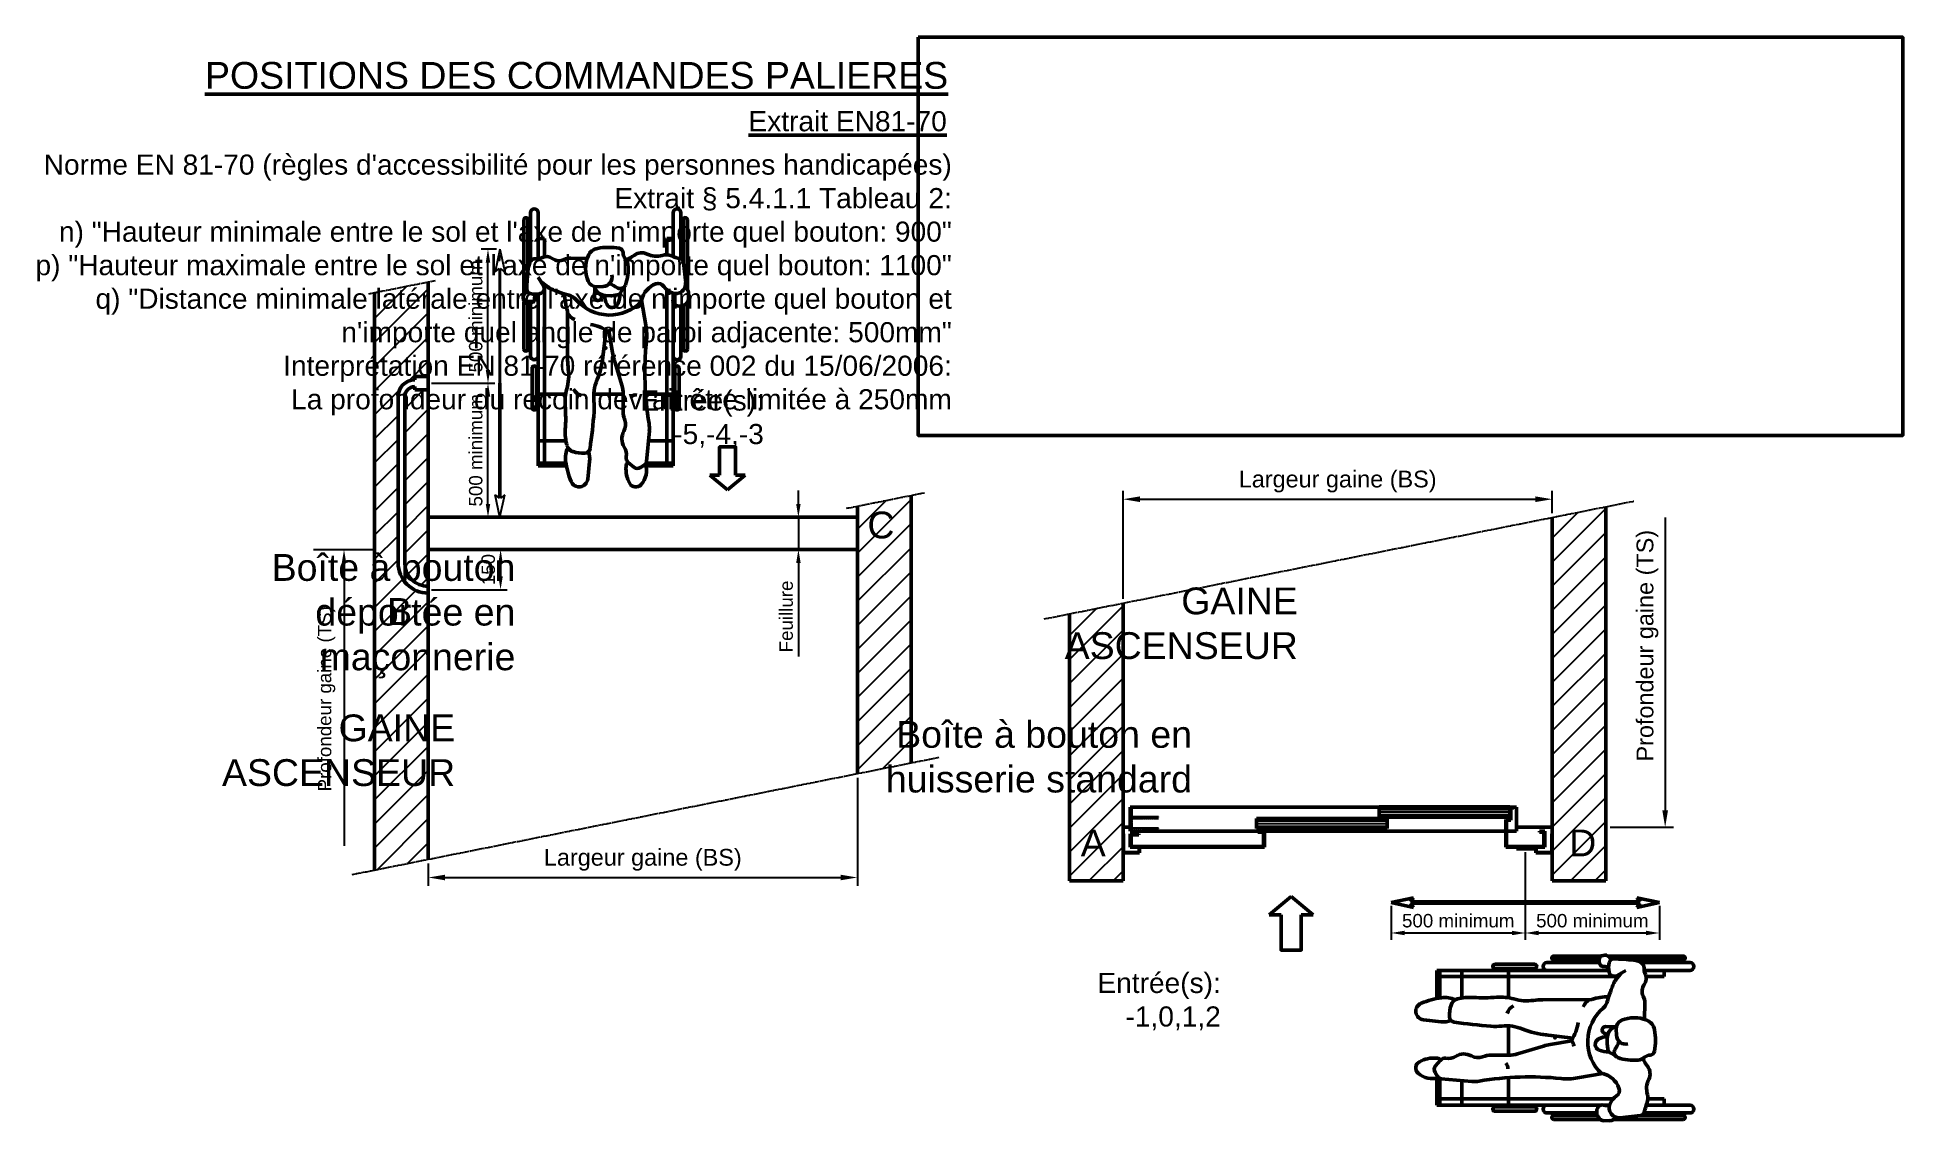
# Model space of a CAD drawing. Header units: millimetres. Extents: x -113 to 79205, y -11371 to 28902.
# Drawn here: x 20620 to 27575, y -11371 to -7330 of the extents above; entities that cross this region are included whole.
import ezdxf

# ---------------------------------------------------------------- set-up
doc = ezdxf.new("R2010")
doc.units = ezdxf.units.MM
doc.linetypes.add('AM_ISO02W050', pattern=[7.5, 6, -1.5])
doc.linetypes.add('AM_ISO08W050', pattern=[18, 12, -1.5, 3, -1.5])
for name, color, linetype, lineweight in [('AM_0', 7, 'Continuous', 50), ('AM_1', 14, 'Continuous', 50), ('AM_5', 3, 'Continuous', 25), ('AM_7', 4, 'AM_ISO08W050', 25), ('AM_8', 1, 'Continuous', 25), ('Cadre', 7, 'Continuous', 50), ('LDCar-AM_0', 7, 'Continuous', 50), ('LDCar-AM_3', 6, 'AM_ISO02W050', 25), ('LDCar-AM_8', 1, 'Continuous', 25), ('LDElectricalComponents-AM_0', 7, 'Continuous', 50), ('LDHallButton-AM_0', 7, 'Continuous', 50), ('LDHallButton-AM_6', 2, 'Continuous', 35), ('LDShaft-AM_0', 7, 'Continuous', 50), ('LDShaft-AM_6', 2, 'Continuous', 35)]:
    doc.layers.add(name, color=color, linetype=linetype, lineweight=lineweight)
doc.styles.add('LD', font='ARIALUNI.TTF')
doc.styles.get("Standard").update_dxf_attribs({"font": 'ARIALUNI.TTF'})
doc.dimstyles.new('seb$0', dxfattribs={"dimscale": 10, "dimtxt": 2.5, "dimasz": 2.5, "dimexe": 1.25, "dimexo": 0.625, "dimgap": 1, "dimtad": 1, "dimdec": 0, "dimtxsty": 'Standard', "dimcen": 2.5, "dimadec": 0, "dimazin": 0, "dimtfac": 1, "dimtdec": 0, "dimtmove": 0, "dimatfit": 3, "dimfxl": 1, "dimarcsym": 0})
pattern_1 = [(45, (-32982.353, -12499.8), (-44.90128, 44.90128), [])]

msp = doc.modelspace()

# ---------------------------------------------------------------- texts
at = {"layer": 'AM_1', "char_height": 100, "attachment_point": 1, "style": 'LD'}
for s, insert in [('C', (23714.8, -9098.7)), ('B', (21923.8, -9421.3)), ('A', (24510.3, -10284.6)), ('D', (26331.4, -10284.6))]:
    msp.add_mtext_dynamic_manual_height_columns(s, width=127.783, gutter_width=12.5, heights=[0], dxfattribs=dict(at, insert=insert))
at = {"layer": 'AM_5', "insert": (21698.5, -9797), "char_height": 50, "attachment_point": 5, "rotation": 90}
msp.add_mtext('Profondeur gaine (TS)', dxfattribs=at)
at = {"layer": 'LDShaft-AM_0', "attachment_point": 9, "style": 'LD'}
for s, insert, char_height in [('{\\LPOSITIONS DES COMMANDES PALIERES}', (24016, -7523.1), 100), ('{\\LExtrait EN81-70} ', (24010.8, -7681.2), 75), ('Norme EN 81-70 (règles d\'accessibilité pour les personnes handicapées)\\PExtrait § 5.4.1.1 Tableau 2:\\P   n) "Hauteur minimale entre le sol et l\'axe de n\'importe quel bouton: 900"\\P   p) "Hauteur maximale entre le sol et l\'axe de n\'importe quel bouton: 1100"\\P   q) "Distance minimale latérale entre l\'axe de n\'importe quel bouton et\\P       n\'importe quel angle de paroi adjacente: 500mm"\\PInterprétation EN 81-70 référence 002 du 15/06/2006:\\P    La profondeur du recoin devrait être limitée à 250mm', (24029.5, -8739.8), 75), ('Entrée(s):\\P     -5,-4,-3', (23328.6, -8860.9), 75), ('Boîte à bouton \\Pdéportée en\\Pmaçonnerie', (22402.4, -9721.3), 100), ('GAINE \\PASCENSEUR', (25319.7, -9650), 100), ('GAINE \\PASCENSEUR', (22177.8, -10123.6), 100), ('Boîte à bouton en\\Phuisserie standard ', (24925.1, -10147.8), 100), ('Entrée(s):\\P   -1,0,1,2', (25032.4, -11033.3), 75)]:
    msp.add_mtext(s, dxfattribs=dict(at, insert=insert, char_height=char_height))

# ---------------------------------------------------------------- blocks, each defined once
blk = doc.blocks.new('*D609')
at = {"layer": 'AM_5', "color": 0, "lineweight": -2, "transparency": 16777216}
for p, q in [((26167.6, -10368.5), (26167.6, -10695.5)), ((26667.6, -10569.8), (26667.6, -10695.5)), ((26217.6, -10670.5), (26617.6, -10670.5))]:
    blk.add_line(p, q, dxfattribs=at)
at = {"layer": 'AM_5', "color": 0, "transparency": 16777216}
for points in [[(26217.6, -10662.1), (26217.6, -10678.8), (26167.6, -10670.5)], [(26617.6, -10662.1), (26617.6, -10678.8), (26667.6, -10670.5)]]:
    blk.add_solid(points, dxfattribs=at)
at = {"layer": 'Defpoints', "color": 0, "transparency": 16777216}
for p in [(26167.6, -10356), (26667.6, -10557.3), (26667.6, -10670.5)]:
    blk.add_point(p, dxfattribs=at)
at = {"layer": 'AM_5', "color": 0, "transparency": 16777216, "insert": (26417.6, -10624.9), "char_height": 50, "attachment_point": 5}
blk.add_mtext('500 minimum', dxfattribs=at)
blk = doc.blocks.new('Double fleche 500')
h = blk.add_hatch(color=256)
h.paths.add_polyline_path([(-416.2, -17.6), (-428.4, -2.5), (0, -2.5), (428.4, -2.5), (416.2, -17.6), (500, 0), (416.2, 17.6), (428.4, 2.5), (0, 2.5), (-428.4, 2.5), (-416.2, 17.6), (-500, 0)])
edge = h.paths.add_edge_path(flags=17)
edge.add_line((-416.2, -17.6), (-428.4, -2.5))
edge.add_line((-500, 0), (-416.2, -17.6))
edge.add_line((-500, 0), (-416.2, 17.6))
edge.add_line((-416.2, 17.6), (-428.4, 2.5))
edge.add_line((-428.4, 2.5), (0, 2.5))
edge.add_line((0, 2.5), (0, -2.5))
edge.add_line((0, -2.5), (-428.4, -2.5))
edge = h.paths.add_edge_path(flags=17)
edge.add_line((0, 2.5), (0, -2.5))
edge.add_line((428.4, 2.5), (0, 2.5))
edge.add_line((416.2, 17.6), (428.4, 2.5))
edge.add_line((500, 0), (416.2, 17.6))
edge.add_line((500, 0), (416.2, -17.6))
edge.add_line((416.2, -17.6), (428.4, -2.5))
edge.add_line((0, -2.5), (428.4, -2.5))
for p, q in [((-500, 0), (-416.2, 17.6)), ((-500, 0), (-416.2, -17.6)), ((-416.2, 17.6), (-428.4, 2.5)), ((500, 0), (416.2, 17.6)), ((416.2, 17.6), (428.4, 2.5)), ((500, 0), (416.2, -17.6)), ((-416.2, -17.6), (-428.4, -2.5)), ((416.2, -17.6), (428.4, -2.5))]:
    blk.add_line(p, q)
for points in [[(-428.4, 2.5), (0, 2.5), (0, -2.5), (-428.4, -2.5)], [(428.4, 2.5), (0, 2.5), (0, -2.5), (428.4, -2.5)]]:
    blk.add_lwpolyline(points)
blk = doc.blocks.new('*D610')
at = {"layer": 'AM_5', "color": 0, "lineweight": -2, "transparency": 16777216}
for p, q in [((26167.6, -10368.5), (26167.6, -10695.5)), ((25667.6, -10569.8), (25667.6, -10695.5)), ((25717.6, -10670.5), (26117.6, -10670.5))]:
    blk.add_line(p, q, dxfattribs=at)
at = {"layer": 'AM_5', "color": 0, "transparency": 16777216}
for points in [[(25717.6, -10662.1), (25717.6, -10678.8), (25667.6, -10670.5)], [(26117.6, -10662.1), (26117.6, -10678.8), (26167.6, -10670.5)]]:
    blk.add_solid(points, dxfattribs=at)
at = {"layer": 'Defpoints', "color": 0, "transparency": 16777216}
for p in [(26167.6, -10356), (25667.6, -10557.3), (26167.6, -10670.5)]:
    blk.add_point(p, dxfattribs=at)
at = {"layer": 'AM_5', "color": 0, "transparency": 16777216, "insert": (25917.6, -10624.9), "char_height": 50, "attachment_point": 5}
blk.add_mtext('500 minimum', dxfattribs=at)
blk = doc.blocks.new('*D611')
at = {"layer": 'AM_5', "color": 0, "lineweight": -2, "transparency": 16777216}
for p, q in [((24668.1, -9424.6), (24668.1, -9021.4)), ((26268.1, -9104.8), (26268.1, -9021.4)), ((24730.6, -9052.6), (26205.6, -9052.6))]:
    blk.add_line(p, q, dxfattribs=at)
at = {"layer": 'AM_5', "color": 0, "transparency": 16777216}
for points in [[(24730.6, -9042.2), (24730.6, -9063), (24668.1, -9052.6)], [(26205.6, -9042.2), (26205.6, -9063), (26268.1, -9052.6)]]:
    blk.add_solid(points, dxfattribs=at)
at = {"layer": 'Defpoints', "color": 0, "transparency": 16777216}
for p in [(26268.1, -9052.6), (26268.1, -9120.5), (24668.1, -9440.2)]:
    blk.add_point(p, dxfattribs=at)
at = {"layer": 'AM_5', "color": 0, "transparency": 16777216, "insert": (25468.1, -8986.7), "char_height": 62.5, "attachment_point": 5}
blk.add_mtext('Largeur gaine (BS)', dxfattribs=at)
blk = doc.blocks.new('*D612')
at = {"layer": 'AM_5', "color": 0, "lineweight": -2, "transparency": 16777216}
for p, q in [((26689.2, -9120.5), (26689.2, -10213.5)), ((26483.7, -10276), (26720.5, -10276))]:
    blk.add_line(p, q, dxfattribs=at)
at = {"layer": 'AM_5', "color": 0, "transparency": 16777216}
blk.add_solid([(26678.8, -10213.5), (26699.6, -10213.5), (26689.2, -10276)], dxfattribs=at)
at = {"layer": 'Defpoints', "color": 0, "transparency": 16777216}
for p in [(26268.1, -9120.5), (26468.1, -10276), (26689.2, -10276)]:
    blk.add_point(p, dxfattribs=at)
at = {"layer": 'AM_5', "color": 0, "transparency": 16777216, "insert": (26623.3, -9598.9), "char_height": 62.5, "attachment_point": 5, "rotation": 90}
blk.add_mtext('Profondeur gaine (TS)', dxfattribs=at)
blk = doc.blocks.new('_NONE')
blk = doc.blocks.new('LD_20100929091327_00000094')
at = {"layer": 'LDHallButton-AM_0'}
for p, q in [((32.5, 0), (-32.5, 0)), ((-32.5, 0), (-32.5, -5)), ((32.5, -5), (32.5, 0)), ((-32.5, -5), (32.5, -5))]:
    blk.add_line(p, q, dxfattribs=at)
blk = doc.blocks.new('LD_20100929091327_00000095')
at = {"layer": 'LDShaft-AM_0'}
for p, q in [((-976, 50), (-977, 50)), ((-977, 50), (-977, -20.5)), ((-976, -19.5), (-976, 50)), ((-916, 0), (-917, 0)), ((-917, 0), (-917, -19.5)), ((-916, -20.5), (-916, 0)), ((563, 0), (562, 0)), ((562, 0), (562, -20.5)), ((563, -19.5), (563, 0)), ((623, 50), (622, 50)), ((622, 50), (622, -19.5)), ((623, -20.5), (623, 50)), ((-977, -20.5), (-916, -20.5)), ((-917, -19.5), (-976, -19.5)), ((562, -20.5), (623, -20.5)), ((622, -19.5), (563, -19.5))]:
    blk.add_line(p, q, dxfattribs=at)
blk = doc.blocks.new('A$C35B1187E')
at = {"color": 0, "linetype": 'ByBlock'}
for p, q in [((15.6, 628.1), (198.7, 628.1)), ((15.6, 596.9), (189.6, 596.9)), ((42.2, 653.7), (320.3, 653.7)), ((42.2, 638.1), (211.4, 638.1)), ((118.3, 571.9), (118.3, 596.9)), ((293, 647), (212.8, 638.3)), ((358, 658.8), (335.2, 658.6)), ((340, 596.9), (359.1, 596.9)), ((370.6, 596.9), (1022.8, 596.9)), ((372.6, 653.7), (557.8, 653.7)), ((384.1, 638.1), (557.8, 638.1)), ((386.6, 628.1), (584.4, 628.1)), ((633.3, 621), (791.5, 621)), ((633.3, 604), (791.5, 604)), ((737.5, 596.9), (737.5, 487.6)), ((922.8, 498.9), (922.8, 596.9)), ((1011, 490), (1011, 596.9)), ((1022.8, 489.8), (1022.8, 596.9)), ((118.3, 571.9), (182.8, 571.9)), ((321.2, 571.9), (1022.8, 571.9)), ((362.5, 471.6), (463.2, 488.8)), ((1004.8, 491.6), (883, 502.5)), ((1029.4, 466.8), (1019.5, 482.6)), ((313.6, 399), (332.9, 388.5)), ((345.5, 351.4), (342.5, 374.6)), ((701, 393.2), (598.8, 362.1)), ((737.5, 398.6), (737.5, 281.5)), ((805.2, 398.3), (737.7, 398.6)), ((1027.6, 440.9), (1009, 418.7)), ((309.5, 294.1), (308.2, 318.5)), ((343, 317.3), (357, 310.6)), ((345.6, 349.7), (344.4, 326.2)), ((481.8, 330.4), (600.6, 315.6)), ((485, 341.1), (571.5, 355.7)), ((197, 255.4), (195.6, 189.9)), ((308, 281.8), (322, 289.8)), ((315, 285.8), (350.5, 284.4)), ((1075.3, 257.5), (1004.8, 265.2)), ((406.5, 176.6), (601.5, 177.7)), ((737.5, 169.6), (737.5, 60.6)), ((922.8, 170.6), (922.8, 60.6)), ((1011, 170.6), (1011, 60.6)), ((1022.8, 172.7), (1022.8, 60.6)), ((118.3, 85.6), (190.4, 85.6)), ((118.3, 85.6), (118.3, 60.6)), ((271.3, 60.7), (305.5, 81.2)), ((288.3, 70.9), (310.7, 98.6)), ((292.2, 75.8), (292.2, 73.3)), ((300.2, 85.6), (1022.8, 85.6)), ((15.6, 60.6), (198, 60.6)), ((15.6, 29.4), (211.3, 29.4)), ((42.2, 19.4), (247.1, 19.4)), ((42.2, 3.7), (342.3, 3.7)), ((344, 2.4), (335.8, 8.5)), ((338.6, 60.6), (1022.8, 60.6)), ((367.5, 2.8), (353.9, 0.2)), ((370.2, 3.7), (557.8, 3.7)), ((376.3, 29.4), (584.4, 29.4)), ((377.2, 19.4), (557.8, 19.4)), ((633.3, 53.5), (791.5, 53.5)), ((633.3, 36.5), (791.5, 36.5))]:
    blk.add_line(p, q, dxfattribs=at)
for centre, radius, start, end in [((15.6, 612.5), 15.6, 90, 270), ((42.2, 645.9), 7.81, 90, 270), ((20.2, 660.3), 180.9, 337.14854, 348.55295), ((214.7, 620.9), 17.5, 96.17376, 168.55295), ((297.3, 607.5), 39.7, 338.14341, 96.17376), ((335.4, 633.1), 25.6, 90.37342, 154.09629), ((349.5, 561.8), 36.3, 74.40904, 113.68288), ((358.2, 635.9), 22.9, 50.99819, 90.37342), ((364.8, 616.6), 20.6, 254.40904, 336.70713), ((348.3, 623.7), 38.6, 336.70713, 50.99819), ((557.8, 645.9), 7.81, 270, 90), ((584.4, 612.5), 15.6, 270, 90), ((633.3, 612.5), 8.5, 90, 270), ((791.5, 612.5), 8.5, 270, 90), ((106.9, 530.7), 81.4, 333.51661, 16.56944), ((236.3, 569.2), 53.6, 157.14854, 196.56944), ((323.6, 538), 27.2, 124.54853, 199.94441), ((382.9, 559.5), 90.2, 199.94441, 256.94517), ((267.5, 619.5), 71.8, 304.54853, 338.14341), ((224.1, 472.3), 49.5, 153.51661, 217.52221), ((246.1, 344.3), 176.1, 310.66122, 46.68578), ((503.9, 250.2), 242, 84.16195, 99.68494), ((652.7, 1705.2), 1220.5, 264.16195, 279.48946), ((765.5, 447.8), 25.2, 169.37709, 225.31336), ((872.8, 388.1), 114.8, 84.89292, 99.48946), ((1003.1, 472.4), 19.3, 32.09613, 84.89292), ((1040, 407.4), 84.2, 47.16594, 107.40343), ((1010.6, 455.1), 22.1, 320.06925, 32.09613), ((1078.3, 448.7), 27.9, 299.17313, 47.16594), ((402.5, 340.3), 249.4, 170.21672, 190.04427), ((174.8, 379.5), 18.4, 90.95353, 170.21672), ((174, 432.4), 34.5, 270.95353, 311.32895), ((92.3, 371.1), 116.6, 19.72567, 37.52221), ((226.6, 372.6), 45.1, 96.4099, 131.32895), ((241.3, 241.4), 177.1, 69.58637, 96.4099), ((623.6, 191.3), 360.4, 149.17006, 154.88479), ((295.5, 387.1), 21.7, 329.17006, 69.58637), ((324, 372.2), 18.6, 7.52313, 61.37121), ((337.7, 277.3), 108, 68.46799, 90.23807), ((368.5, 355.2), 24.2, 297.29496, 68.46799), ((737.2, 274.4), 124.3, 89.74606, 106.94451), ((805.6, 499.7), 101.4, 269.74606, 290.12721), ((858.8, 354.6), 53.2, 61.11069, 110.12721), ((914.7, 455.9), 62.5, 241.11069, 302.08467), ((976.5, 357.4), 53.8, 79.8776, 122.08467), ((990.3, 434.3), 24.4, 259.8776, 320.06925), ((1028, 450.2), 40.4, 237.72186, 264.89343), ((1034.8, 526.6), 117.1, 264.89343, 299.17313), ((206.7, 305.6), 50.5, 190.04427, 248.13351), ((272.4, 318.5), 35.8, 360, 105.43766), ((299.9, 328.5), 44.5, 299.72508, 357.10578), ((338.4, 413.4), 89.7, 273.70757, 297.29496), ((336.3, 350.2), 9.29, 357.10578, 7.52313), ((351, 298.2), 13.8, 267.82718, 64.23101), ((637.7, 241), 179.7, 147.27401, 171.21954), ((642, 420.2), 175.8, 199.37032, 207.81627), ((535.2, 570.8), 218.1, 279.57559, 286.94451), ((562.7, 10.5), 307.5, 67.38792, 85.66797), ((237.1, 381.2), 132.1, 248.13351, 292.37391), ((273.7, 292.2), 35.8, 292.37391, 3.03449), ((746.5, 452), 170.8, 247.38792, 276.05598), ((693.1, 245.9), 51, 298.693, 344.33584), ((789.1, 50.6), 232.9, 85.58298, 96.05598), ((633.6, -1962.7), 2252.1, 81.83902, 85.58298), ((950.2, 245), 21.9, 1.28805, 81.83902), ((995.2, 177.2), 88.5, 83.76268, 109.54927), ((820.5, 242.1), 151.6, 343.48227, 1.28805), ((1071.5, 223.2), 34.5, 291.96917, 83.76268), ((251.4, 188.7), 55.8, 178.71911, 206.46299), ((160.6, 143.4), 45.6, 323.1315, 26.46299), ((-83.3, 291.3), 440.2, 335.81716, 345.64405), ((336.3, 391.9), 226.4, 270.56983, 288.07444), ((397.2, 168.4), 55.8, 130.66122, 165.64405), ((389.5, 226.1), 54.6, 295.10488, 338.82747), ((599.9, 468.2), 290.5, 270.31203, 277.44931), ((663, -13.8), 195.6, 74.16987, 97.44931), ((768.6, 358.7), 191.6, 254.16987, 274.49755), ((835.5, -492.5), 662.3, 86.30243, 94.49755), ((890.8, 362.8), 194.8, 266.30243, 284.83546), ((931.5, 209.2), 35.9, 284.83546, 343.48227), ((991.1, 257.7), 89.1, 242.65292, 278.26104), ((953.7, 515.3), 349.5, 278.26104, 291.96917), ((227.2, 93.5), 37.6, 143.1315, 205.21489), ((143.7, 54.2), 54.6, 356.22682, 25.21489), ((316.4, 63), 21.3, 14.35284, 121.02908), ((266.4, 134.3), 56.9, 321.10071, 335.81716), ((15.6, 45), 15.6, 90, 270), ((42.2, 11.5), 7.81, 90, 270), ((219.2, 49.2), 21, 176.22682, 235.4123), ((246, 88.1), 68.3, 235.4123, 263.54568), ((329, 821.9), 806.7, 263.54568, 269.2953), ((319.3, 33.7), 18.4, 269.2953, 346.28905), ((342.3, 17.3), 11, 166.41853, 233.80498), ((259.1, 48.4), 80.4, 346.28905, 14.35284), ((355.1, 69.8), 24.1, 229.48939, 277.82653), ((351.5, 12.7), 12.8, 233.80498, 280.69904), ((360.2, 32.8), 13.2, 37.77997, 97.82653), ((365.8, 11.9), 9.34, 280.69904, 334.40644), ((345.7, 21.5), 31.5, 334.40644, 37.77997), ((557.8, 11.5), 7.81, 270, 90), ((584.4, 45), 15.6, 270, 90), ((633.3, 45), 8.5, 90, 270), ((791.5, 45), 8.5, 270, 90)]:
    blk.add_arc(centre, radius, start, end, dxfattribs=at)
blk = doc.blocks.new('*D613')
at = {"layer": 'AM_5', "color": 0, "lineweight": -2, "transparency": 16777216}
for p, q in [((23677.5, -10091.6), (23677.5, -10494.8)), ((22077.5, -10411.3), (22077.5, -10494.8)), ((22140, -10463.5), (23615, -10463.5))]:
    blk.add_line(p, q, dxfattribs=at)
at = {"layer": 'AM_5', "color": 0, "transparency": 16777216}
for points in [[(22140, -10453.1), (22140, -10474), (22077.5, -10463.5)], [(23615, -10453.1), (23615, -10474), (23677.5, -10463.5)]]:
    blk.add_solid(points, dxfattribs=at)
at = {"layer": 'Defpoints', "color": 0, "transparency": 16777216}
for p in [(23677.5, -10075.9), (22077.5, -10395.7), (23677.5, -10463.5)]:
    blk.add_point(p, dxfattribs=at)
at = {"layer": 'AM_5', "color": 0, "transparency": 16777216, "insert": (22877.5, -10397.6), "char_height": 62.5, "attachment_point": 5}
blk.add_mtext('Largeur gaine (BS)', dxfattribs=at)
blk = doc.blocks.new('*D605')
at = {"layer": 'AM_5', "color": 0, "lineweight": -2, "transparency": 16777216}
for p, q in [((22090, -9240.1), (22372.1, -9240.1)), ((22347.1, -9290.1), (22347.1, -9340.1)), ((22090, -9390.1), (22372.1, -9390.1))]:
    blk.add_line(p, q, dxfattribs=at)
at = {"layer": 'AM_5', "color": 0, "transparency": 16777216}
for points in [[(22338.8, -9290.1), (22355.4, -9290.1), (22347.1, -9240.1)], [(22338.8, -9340.1), (22355.4, -9340.1), (22347.1, -9390.1)]]:
    blk.add_solid(points, dxfattribs=at)
at = {"layer": 'Defpoints', "color": 0, "transparency": 16777216}
for p in [(22077.5, -9240.1), (22077.5, -9390.1), (22347.1, -9390.1)]:
    blk.add_point(p, dxfattribs=at)
at = {"layer": 'AM_5', "color": 0, "transparency": 16777216, "insert": (22301.5, -9315.1), "char_height": 50, "attachment_point": 5, "rotation": 90}
blk.add_mtext('150', dxfattribs=at)
blk = doc.blocks.new('*D606')
at = {"layer": 'AM_5', "color": 0, "lineweight": -2, "transparency": 16777216}
for p, q in [((23457.6, -9070.1), (23457.6, -9020.1)), ((23526.4, -9120.1), (23432.6, -9120.1)), ((23457.6, -9120.1), (23457.6, -9240.1)), ((23526.4, -9240.1), (23432.6, -9240.1)), ((23457.6, -9290.1), (23457.6, -9639.7))]:
    blk.add_line(p, q, dxfattribs=at)
at = {"layer": 'AM_5', "color": 0, "transparency": 16777216}
for points in [[(23449.2, -9070.1), (23465.9, -9070.1), (23457.6, -9120.1)], [(23449.2, -9290.1), (23465.9, -9290.1), (23457.6, -9240.1)]]:
    blk.add_solid(points, dxfattribs=at)
at = {"layer": 'Defpoints', "color": 0, "transparency": 16777216}
for p in [(23538.9, -9120.1), (23457.6, -9240.1), (23538.9, -9240.1)]:
    blk.add_point(p, dxfattribs=at)
at = {"layer": 'AM_5', "color": 0, "transparency": 16777216, "insert": (23412.1, -9489.9), "char_height": 50, "attachment_point": 5, "rotation": 90}
blk.add_mtext('Feuillure', dxfattribs=at)
blk = doc.blocks.new('*D607')
at = {"layer": 'AM_5', "color": 0, "lineweight": -2, "transparency": 16777216}
for p, q in [((22090, -8620.1), (22325.2, -8620.1)), ((22300.2, -9070.1), (22300.2, -8670.1)), ((22332.5, -9120.1), (22275.2, -9120.1))]:
    blk.add_line(p, q, dxfattribs=at)
at = {"layer": 'AM_5', "color": 0, "transparency": 16777216}
for points in [[(22291.9, -8670.1), (22308.6, -8670.1), (22300.2, -8620.1)], [(22291.9, -9070.1), (22308.6, -9070.1), (22300.2, -9120.1)]]:
    blk.add_solid(points, dxfattribs=at)
at = {"layer": 'Defpoints', "color": 0, "transparency": 16777216}
for p in [(22077.5, -8620.1), (22300.2, -8620.1), (22345, -9120.1)]:
    blk.add_point(p, dxfattribs=at)
at = {"layer": 'AM_5', "color": 0, "transparency": 16777216, "insert": (22254.7, -8870.1), "char_height": 50, "attachment_point": 5, "rotation": 90}
blk.add_mtext('500 minimum', dxfattribs=at)
blk = doc.blocks.new('*D608')
at = {"layer": 'AM_5', "color": 0, "lineweight": -2, "transparency": 16777216}
for p, q in [((22332.5, -8120.1), (22275.2, -8120.1)), ((22300.2, -8570.1), (22300.2, -8170.1)), ((22090, -8620.1), (22325.2, -8620.1))]:
    blk.add_line(p, q, dxfattribs=at)
at = {"layer": 'AM_5', "color": 0, "transparency": 16777216}
for points in [[(22291.9, -8170.1), (22308.6, -8170.1), (22300.2, -8120.1)], [(22291.9, -8570.1), (22308.6, -8570.1), (22300.2, -8620.1)]]:
    blk.add_solid(points, dxfattribs=at)
at = {"layer": 'Defpoints', "color": 0, "transparency": 16777216}
for p in [(22300.2, -8120.1), (22345, -8120.1), (22077.5, -8620.1)]:
    blk.add_point(p, dxfattribs=at)
at = {"layer": 'AM_5', "color": 0, "transparency": 16777216, "insert": (22254.7, -8370.1), "char_height": 50, "attachment_point": 5, "rotation": 90}
blk.add_mtext('500 minimum', dxfattribs=at)
blk = doc.blocks.new('Double fleche 500 à 90')
h = blk.add_hatch(color=256)
h.paths.add_polyline_path([(17.6, -416.2), (2.5, -428.4), (2.5, 0), (2.5, 428.4), (17.6, 416.2), (0, 500), (-17.6, 416.2), (-2.5, 428.4), (-2.5, 0), (-2.5, -428.4), (-17.6, -416.2), (0, -500)])
edge = h.paths.add_edge_path(flags=17)
edge.add_line((17.6, -416.2), (2.5, -428.4))
edge.add_line((0, -500), (17.6, -416.2))
edge.add_line((0, -500), (-17.6, -416.2))
edge.add_line((-17.6, -416.2), (-2.5, -428.4))
edge.add_line((-2.5, -428.4), (-2.5, 0))
edge.add_line((-2.5, 0), (2.5, 0))
edge.add_line((2.5, 0), (2.5, -428.4))
edge = h.paths.add_edge_path(flags=17)
edge.add_line((-2.5, 0), (2.5, 0))
edge.add_line((-2.5, 428.4), (-2.5, 0))
edge.add_line((-17.6, 416.2), (-2.5, 428.4))
edge.add_line((0, 500), (-17.6, 416.2))
edge.add_line((0, 500), (17.6, 416.2))
edge.add_line((17.6, 416.2), (2.5, 428.4))
edge.add_line((2.5, 0), (2.5, 428.4))
for p, q in [((0, 500), (-17.6, 416.2)), ((0, 500), (17.6, 416.2)), ((-17.6, 416.2), (-2.5, 428.4)), ((17.6, 416.2), (2.5, 428.4)), ((0, -500), (-17.6, -416.2)), ((-17.6, -416.2), (-2.5, -428.4)), ((0, -500), (17.6, -416.2)), ((17.6, -416.2), (2.5, -428.4))]:
    blk.add_line(p, q)
for points in [[(-2.5, 428.4), (-2.5, 0), (2.5, 0), (2.5, 428.4)], [(-2.5, -428.4), (-2.5, 0), (2.5, 0), (2.5, -428.4)]]:
    blk.add_lwpolyline(points)

# ---------------------------------------------------------------- dimensions: what is measured, and where the dimension line sits
at = {"layer": 'AM_5'}
for base, p1, p2, angle, text, picture, middle in [((22300.2, -8120.1), (22077.5, -8620.1), (22345, -8120.1), 90, '<> minimum', '*D608', (22254.7, -8370.1)), ((22300.2, -8620.1), (22345, -9120.1), (22077.5, -8620.1), 90, '<> minimum', '*D607', (22254.7, -8870.1)), ((23457.6, -9240.1), (23538.9, -9120.1), (23538.9, -9240.1), 270, 'Feuillure', '*D606', (23412.1, -9489.9))]:
    dim = msp.add_linear_dim(base=base, p1=p1, p2=p2, angle=angle, text=text, dimstyle='seb$0', override={"dimscale": 20}, dxfattribs=at)
    dim.commit()
    dim.dimension.update_dxf_attribs({"geometry": picture, "text_midpoint": middle})
for base, p1, p2, picture, middle in [((26268.1, -9052.6), (24668.1, -9440.2), (26268.1, -9120.5), '*D611', (25468.1, -9052.6)), ((23677.5, -10463.5), (22077.5, -10395.7), (23677.5, -10075.9), '*D613', (22877.5, -10463.5))]:
    dim = msp.add_linear_dim(base=base, p1=p1, p2=p2, text='Largeur gaine (BS)', dimstyle='seb$0', override={"dimscale": 25, "dimtxt": 2.5}, dxfattribs=at)
    dim.commit()
    dim.dimension.update_dxf_attribs({"geometry": picture, "text_midpoint": middle, "dimtype": 160})
dim = msp.add_linear_dim(base=(26689.2, -10276), p1=(26268.1, -9120.5), p2=(26468.1, -10276), angle=270, text='Profondeur gaine (TS)', dimstyle='seb$0', override={"dimscale": 25, "dimtxt": 2.5, "dimblk1": 'NONE', "dimsah": 1, "dimse1": 1}, dxfattribs=at)
dim.commit()
dim.dimension.update_dxf_attribs({"geometry": '*D612', "text_midpoint": (26689.2, -9598.9), "dimtype": 160})
dim = msp.add_linear_dim(base=(22347.1, -9390.1), p1=(22077.5, -9240.1), p2=(22077.5, -9390.1), angle=270, dimstyle='seb$0', override={"dimscale": 20}, dxfattribs=at)
dim.commit()
dim.dimension.update_dxf_attribs({"geometry": '*D605', "text_midpoint": (22301.5, -9315.1)})
for base, p1, p2, picture, middle in [((26167.6, -10670.5), (25667.6, -10557.3), (26167.6, -10356), '*D610', (25917.6, -10624.9)), ((26667.6, -10670.5), (26167.6, -10356), (26667.6, -10557.3), '*D609', (26417.6, -10624.9))]:
    dim = msp.add_linear_dim(base=base, p1=p1, p2=p2, text='<> minimum', dimstyle='seb$0', override={"dimscale": 20}, dxfattribs=at)
    dim.commit()
    dim.dimension.update_dxf_attribs({"geometry": picture, "text_midpoint": middle})

# ---------------------------------------------------------------- hatches: boundary and pattern name
at = {"layer": 'AM_8'}
h = msp.add_hatch(dxfattribs=at)
h.set_pattern_fill('ANSI31', color=256, scale=20, style=0)
h.set_pattern_definition(pattern_1)
edge = h.paths.add_edge_path()
edge.add_line((22077.5, -8243), (21877.5, -8283))
edge.add_line((21877.5, -8283), (21877.5, -10435.7))
edge.add_line((21877.5, -10435.7), (22077.5, -10395.7))
edge.add_line((22077.5, -10395.7), (22077.5, -9402.6))
edge.add_arc((22077.5, -9290.1), 112.5, 180, 270, ccw=False)
edge.add_line((21965, -9290.1), (21965, -8670.1))
edge.add_arc((22027.5, -8670.1), 62.5, 90, 180, ccw=False)
edge.add_line((22027.5, -8607.6), (22027.5, -8595.1))
edge.add_line((22027.5, -8595.1), (22077.5, -8595.1))
edge.add_line((22077.5, -8595.1), (22077.5, -8243))
h = msp.add_hatch(dxfattribs=at)
h.set_pattern_fill('ANSI31', color=256, scale=20, style=0)
h.set_pattern_definition(pattern_1)
edge = h.paths.add_edge_path()
edge.add_arc((22027.5, -8670.1), 37.5, 90, 180)
edge.add_line((21990, -8670.1), (21990, -9290.1))
edge.add_arc((22077.5, -9290.1), 87.5, 180, 270)
edge.add_line((22077.5, -9377.6), (22077.5, -8645.1))
edge.add_line((22077.5, -8645.1), (22027.5, -8645.1))
edge.add_line((22027.5, -8645.1), (22027.5, -8632.6))
h = msp.add_hatch(dxfattribs=at)
h.set_pattern_fill('ANSI31', color=256, scale=20, style=0)
h.set_pattern_definition([(45, (-32659.704, -11529.827), (-44.90128, 44.90128), [])])
h.paths.add_polyline_path([(23677.5, -10075.9), (23877.5, -10036), (23877.5, -9039.5), (23677.5, -9079.5)])
h = msp.add_hatch(dxfattribs=at)
h.set_pattern_fill('ANSI31', color=256, scale=20, style=0)
h.set_pattern_definition([(45, (2071.68, -13188.484), (-44.90128, 44.90128), [])])
h.paths.add_polyline_path([(26268.1, -9120.5), (26468.1, -9080.5), (26468.1, -10476), (26268.1, -10476)])
h.paths.add_polyline_path([(24668.1, -10276), (24668.8, -10276)])
edge = h.paths.add_edge_path(flags=17)
edge.add_line((26268.1, -9836), (26268.1, -9120.5))
edge.add_line((26268.1, -10276), (26268.1, -9976))
h = msp.add_hatch(dxfattribs=at)
h.set_pattern_fill('ANSI31', color=256, scale=20, style=0)
h.set_pattern_definition([(45, (8333.685, -191.274), (-44.90128, 44.90128), [])])
h.paths.add_polyline_path([(24468.1, -9480.2), (24468.1, -10476), (24668.1, -10476), (24668.1, -9440.2)])
edge = h.paths.add_edge_path(flags=17)
edge.add_line((24668.1, -9767), (24668.1, -10276))

# ---------------------------------------------------------------- linework, layer by layer
at = {"layer": 'AM_0'}
for p, q in [((22077.5, -8595.1), (22077.5, -8243)), ((21877.5, -10435.7), (21877.5, -8283)), ((22027.5, -8607.6), (22027.5, -8595.1)), ((22027.5, -8595.1), (22077.5, -8595.1)), ((22077.5, -8595.1), (22077.5, -8645.1)), ((21965, -8670.1), (21965, -9290.1)), ((21990, -8670.1), (21990, -9290.1)), ((22027.5, -8645.1), (22027.5, -8632.6)), ((22077.5, -8645.1), (22027.5, -8645.1)), ((22077.5, -9377.6), (22077.5, -8645.1)), ((23193.5, -9017.6), (23127.6, -8963.2)), ((23127.6, -8963.2), (23163.5, -8963.2)), ((23193.5, -9017.6), (23259.3, -8963.2)), ((23223.5, -8963.2), (23259.3, -8963.2)), ((23877.5, -9039.5), (23877.5, -10036)), ((23677.5, -9079.5), (23677.5, -10075.9)), ((22077.5, -9120.1), (23677.5, -9120.1)), ((22077.5, -9240.1), (23677.5, -9240.1)), ((22077.5, -9402.6), (22077.5, -9377.6)), ((22077.5, -10395.7), (22077.5, -9402.6)), ((24695.1, -10276), (24668.1, -10276)), ((26268.1, -10276), (26135.1, -10276)), ((25294.8, -10534.4), (25212.4, -10602.4)), ((25294.8, -10534.4), (25377.1, -10602.4)), ((25212.4, -10602.4), (25257.3, -10602.4)), ((25332.3, -10602.4), (25377.1, -10602.4))]:
    msp.add_line(p, q, dxfattribs=at)
msp.add_lwpolyline([(23904.5, -7329.6), (27574.8, -7329.6), (27574.8, -8814.7), (23904.5, -8814.7)], close=True, dxfattribs=at)
for points in [[(23163.5, -8963.2), (23163.5, -8857.6), (23223.5, -8857.6), (23223.5, -8963.2)], [(25257.3, -10602.4), (25257.3, -10734.4), (25332.3, -10734.4), (25332.3, -10602.4)]]:
    msp.add_lwpolyline(points, dxfattribs=at)
for centre, radius, start, end in [((22027.5, -8670.1), 62.5, 90, 180), ((22027.5, -8670.1), 37.5, 90, 180), ((22077.5, -9290.1), 112.5, 180, 270), ((22077.5, -9290.1), 87.5, 180, 270)]:
    msp.add_arc(centre, radius, start, end, dxfattribs=at)
for p in [(22738.8, -8488.2), (22738.8, -8488.2), (26278, -11061.2), (26278, -11061.2)]:
    msp.add_point(p, dxfattribs=at)
at = {"layer": 'AM_5'}
for p, q in [((21649.5, -9240.1), (21877.5, -9240.1)), ((21763.5, -9290.1), (21763.5, -10345.7))]:
    msp.add_line(p, q, dxfattribs=at)
msp.add_solid([(21755.2, -9290.1), (21771.8, -9290.1), (21763.5, -9240.1)], dxfattribs=at)
at = {"layer": 'AM_7'}
for p, q in [((22077.5, -8243), (21877.5, -8283)), ((22102.8, -8237.9), (22077.5, -8243)), ((21877.5, -8283), (21854.8, -8287.5)), ((23877.5, -9039.5), (23677.5, -9079.5)), ((23927.9, -9029.4), (23877.5, -9039.5)), ((23677.5, -9079.5), (23635.7, -9087.8)), ((26268.1, -9120.5), (26468.1, -9080.5)), ((26468.1, -9080.5), (26573.6, -9059.4)), ((24668.1, -9440.2), (26268.1, -9120.5)), ((24468.1, -9480.2), (24668.1, -9440.2)), ((24373.6, -9499.1), (24468.1, -9480.2)), ((22077.5, -10395.7), (23677.5, -10075.9)), ((23677.5, -10075.9), (23877.5, -10036)), ((23877.5, -10036), (23981.7, -10015.2)), ((21877.5, -10435.7), (22077.5, -10395.7)), ((21794.1, -10452.4), (21877.5, -10435.7))]:
    msp.add_line(p, q, dxfattribs=at)
at = {"layer": 'LDCar-AM_0'}
for p, q in [((25622.6, -10201), (24695.1, -10201)), ((24695.1, -10201), (24695.1, -10291)), ((26110, -10200), (25622.6, -10200)), ((25622.6, -10200), (25622.6, -10238)), ((26110, -10238), (26110, -10200)), ((26111.1, -10201), (26110, -10201)), ((26125.1, -10201), (26111.1, -10201)), ((26111.1, -10201), (26111.1, -10247)), ((26114.1, -10204), (26125.1, -10204)), ((26114.1, -10250), (26114.1, -10204)), ((26135.1, -10201), (26125.1, -10201)), ((26125.1, -10204), (26125.1, -10201)), ((26135.1, -10291), (26135.1, -10201)), ((24695.1, -10291), (26095.1, -10291)), ((25652.5, -10243), (25165.1, -10243)), ((25165.1, -10243), (25165.1, -10281)), ((25165.1, -10281), (25652.5, -10281)), ((25195.1, -10291), (25170.1, -10291)), ((25170.1, -10291), (25170.1, -10294)), ((25195.1, -10351), (25195.1, -10291)), ((25622.6, -10238), (26110, -10238)), ((25652.5, -10281), (25652.5, -10243)), ((26095.1, -10247), (26095.1, -10351)), ((26111.1, -10247), (26095.1, -10247)), ((26098.1, -10348), (26098.1, -10250)), ((26098.1, -10250), (26114.1, -10250)), ((26098.1, -10291), (26135.1, -10291)), ((26240.1, -10291), (26220.1, -10291)), ((26220.1, -10291), (26220.1, -10294)), ((26240.1, -10351), (26240.1, -10291)), ((24695.1, -10301), (24695.1, -10351)), ((24727.1, -10301), (24695.1, -10301)), ((24695.1, -10351), (25195.1, -10351)), ((24698.1, -10348), (24698.1, -10304)), ((24698.1, -10304), (24727.1, -10304)), ((25192.1, -10348), (24698.1, -10348)), ((24727.1, -10304), (24727.1, -10301)), ((25170.1, -10294), (25192.1, -10294)), ((25192.1, -10294), (25192.1, -10348)), ((26095.1, -10351), (26240.1, -10351)), ((26237.1, -10348), (26098.1, -10348)), ((26220.1, -10294), (26237.1, -10294)), ((26237.1, -10294), (26237.1, -10348))]:
    msp.add_line(p, q, dxfattribs=at)
at = {"layer": 'LDCar-AM_3'}
for p, q in [((24800.1, -10200), (24700.1, -10200)), ((24700.1, -10200), (24700.1, -10238)), ((24701.1, -10201), (24800.1, -10201)), ((24701.1, -10237), (24701.1, -10201)), ((24800.1, -10201), (24800.1, -10200)), ((24700.1, -10238), (24800.1, -10238)), ((24800.1, -10243), (24700.1, -10243)), ((24700.1, -10243), (24700.1, -10281)), ((24700.1, -10281), (24800.1, -10281)), ((24800.1, -10237), (24701.1, -10237)), ((24701.1, -10244), (24800.1, -10244)), ((24701.1, -10280), (24701.1, -10244)), ((24800.1, -10280), (24701.1, -10280)), ((24800.1, -10238), (24800.1, -10237)), ((24800.1, -10244), (24800.1, -10243)), ((24800.1, -10281), (24800.1, -10280))]:
    msp.add_line(p, q, dxfattribs=at)
at = {"layer": 'LDCar-AM_8'}
for p, q in [((25622.6, -10209.5), (26110.1, -10209.5)), ((25622.6, -10219), (26110.1, -10219)), ((25165.1, -10252.5), (25652.6, -10252.5)), ((25165.1, -10262), (25652.6, -10262)), ((25165.1, -10271.5), (25652.6, -10271.5)), ((25622.6, -10228.5), (26110.1, -10228.5))]:
    msp.add_line(p, q, dxfattribs=at)
at = {"layer": 'LDShaft-AM_0'}
for p, q in [((26468.1, -10476), (26468.1, -9080.5)), ((26268.1, -9836), (26268.1, -9120.5)), ((26268.1, -9120.5), (26268.1, -10476)), ((24668.1, -10476), (24668.1, -9440.2)), ((24468.1, -9480.2), (24468.1, -10476)), ((24668.1, -9571), (24668.1, -9745)), ((24668.1, -9767), (24668.1, -10276)), ((26268.1, -10276), (26268.1, -9976)), ((24668.8, -10276), (24668.1, -10276)), ((24668.8, -10276), (24668.1, -10276)), ((24668.1, -10276), (24668.8, -10276)), ((24668.1, -10276), (24668.8, -10276)), ((26268.1, -10316), (26268.1, -10356)), ((24468.1, -10476), (24668.1, -10476)), ((26268.1, -10476), (26468.1, -10476))]:
    msp.add_line(p, q, dxfattribs=at)

# ---------------------------------------------------------------- block references
msp.add_blockref('Double fleche 500 à 90', (22345, -8620.1))
at = {"layer": 'Cadre'}
msp.add_blockref('Double fleche 500', (26167.6, -10557.3), dxfattribs=at)
at = {"layer": 'LDElectricalComponents-AM_0', "xscale": 0.9375, "yscale": 0.9375, "zscale": 0.9375}
for p, rotation in [((22430.7, -7969.7), 270), ((26796.4, -10753), 180)]:
    msp.add_blockref('A$C35B1187E', p, dxfattribs=dict(at, rotation=rotation))
at = {"layer": 'LDHallButton-AM_6'}
msp.add_blockref('LD_20100929091327_00000094', (26167.6, -10351), dxfattribs=at)
at = {"layer": 'LDShaft-AM_6'}
msp.add_blockref('LD_20100929091327_00000095', (25645.1, -10351), dxfattribs=at)

msp.set_redraw_order([(e.dxf.handle, doc.entitydb.next_handle()) for e in msp.query("TEXT MTEXT ATTDEF DIMENSION ARC_DIMENSION")])  # texts and dimensions are drawn at this point

doc.saveas('drawing.dxf')
